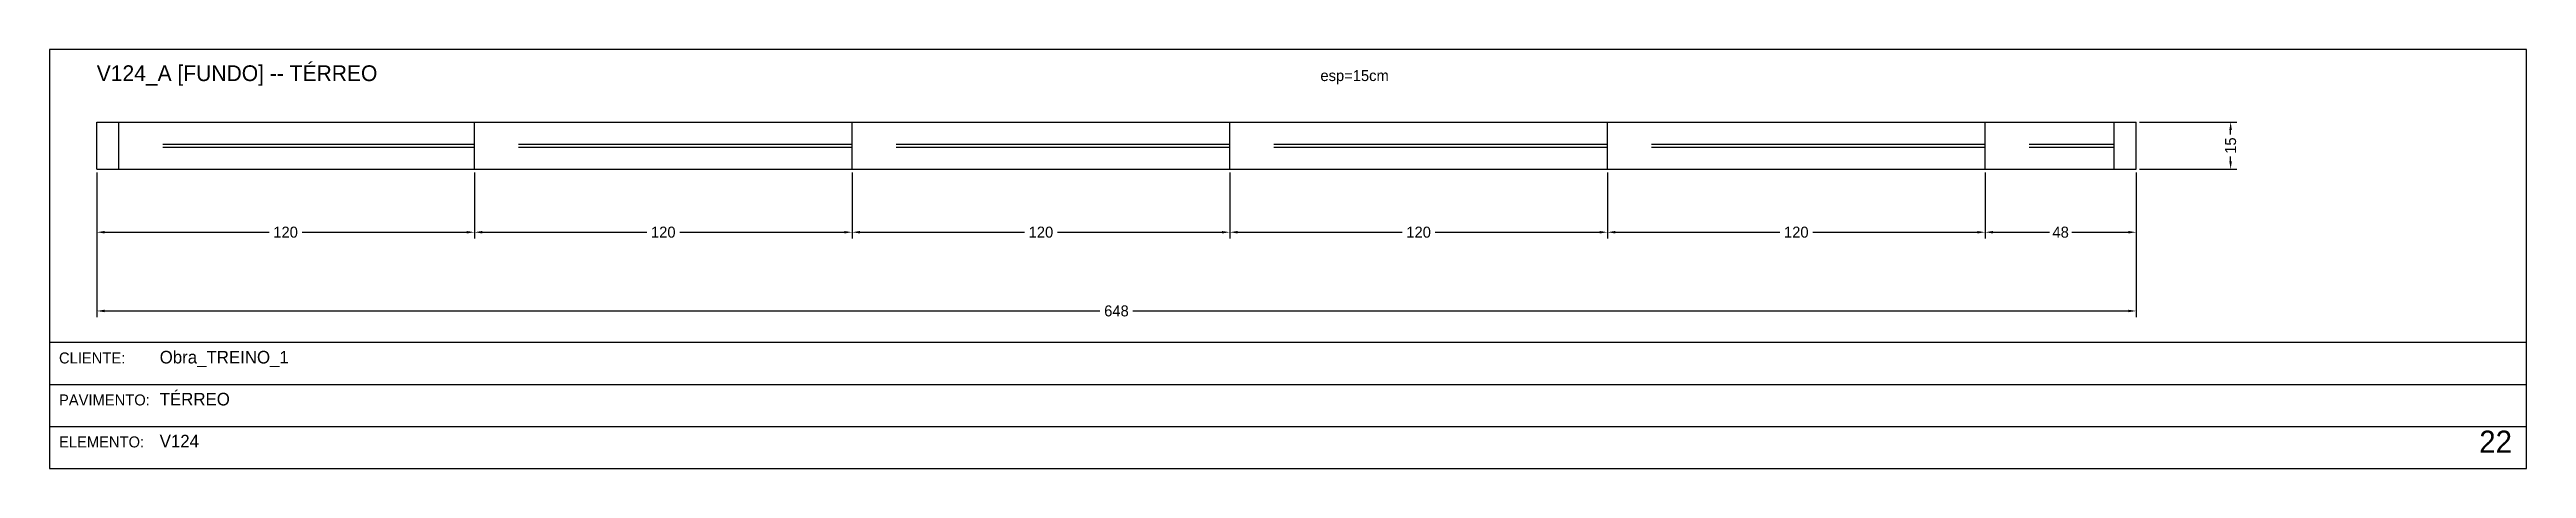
# Model space of a CAD drawing. Header units: metres. Extents: x 0 to 3208, y -1382 to -20.
# Drawn here: x 807 to 1594, y -918 to -785 of the extents above; entities that cross this region are included whole.
import ezdxf

# ---------------------------------------------------------------- set-up
doc = ezdxf.new("R2010")
doc.units = ezdxf.units.M
for name, color, linetype in [('BORDA_CELULA', 9, 'Continuous'), ('CARIMBO', 9, 'Continuous'), ('COTA', 241, 'Continuous'), ('NOMENCLATURA', 7, 'Continuous'), ('Painéis', 200, 'Continuous'), ('SARR_2.2x7', 40, 'Continuous')]:
    doc.layers.add(name, color=color, linetype=linetype)
doc.dimstyles.new('COTA', dxfattribs={"dimtxt": 3.5, "dimasz": 2.5, "dimexe": 2, "dimexo": 1, "dimgap": 0.9, "dimtad": 1, "dimdec": 0, "dimrnd": 1, "dimcen": 2.5, "dimclrd": 4, "dimclre": 4, "dimclrt": 4, "dimazin": 3, "dimtfac": 1, "dimtmove": 0, "dimatfit": 3})

msp = doc.modelspace()

# ---------------------------------------------------------------- texts
at = {"layer": 'CARIMBO', "color": 9}
for s, p in [('CLIENTE:', (810, -884.67)), ('PAVIMENTO:', (810, -898)), ('ELEMENTO:', (810, -911.33))]:
    msp.add_text(s, height=3.5, dxfattribs=at).set_placement(p)
at = {"layer": 'CARIMBO', "color": 2}
for s, p in [('Obra_TREINO_1', (842, -884.67)), ('TÉRREO', (842, -898)), ('V124', (842, -911.33))]:
    msp.add_text(s, height=4, dxfattribs=at).set_placement(p)
at = {"layer": 'CARIMBO', "color": 3}
msp.add_text('22', height=7, dxfattribs=at).set_placement((1579, -913))
at = {"layer": 'COTA'}
msp.add_text('esp=15cm', height=3.5, dxfattribs=at).set_placement((1210.8, -795))
at = {"layer": 'NOMENCLATURA'}
msp.add_text('V124_A [FUNDO] -- TÉRREO', height=5, dxfattribs=at).set_placement((822, -795))

# ---------------------------------------------------------------- blocks, each defined once
blk = doc.blocks.new('_CLOSEDFILLED')
at = {"color": 0, "linetype": 'BYBLOCK'}
blk.add_solid([(-1, 0.16), (0, 0), (-1, -0.16)], dxfattribs=at)
blk = doc.blocks.new('*D130')
at = {"color": 4}
for p, q in [((822, -824), (822, -845)), ((942, -824), (942, -845)), ((824.5, -843), (876.75, -843)), ((887.25, -843), (939.5, -843))]:
    blk.add_line(p, q, dxfattribs=at)
at = {"layer": 'Defpoints'}
for p in [(822, -823), (942, -823), (822, -843)]:
    blk.add_point(p, dxfattribs=at)
at = {"layer": 'COTA', "color": 4, "xscale": 2.5, "yscale": 2.5, "rotation": 180}
blk.add_blockref('_CLOSEDFILLED', (822, -843), dxfattribs=at)
at = {"layer": 'COTA', "color": 4, "xscale": 2.5, "yscale": 2.5}
blk.add_blockref('_CLOSEDFILLED', (942, -843), dxfattribs=at)
at = {"layer": 'COTA', "color": 4, "insert": (882, -843), "char_height": 3.5, "attachment_point": 5}
blk.add_mtext('120', dxfattribs=at)
blk = doc.blocks.new('*D131')
at = {"color": 4}
for p, q in [((942, -824), (942, -845)), ((1062, -824), (1062, -845)), ((944.5, -843), (996.75, -843)), ((1007.25, -843), (1059.5, -843))]:
    blk.add_line(p, q, dxfattribs=at)
at = {"layer": 'Defpoints'}
for p in [(942, -823), (1062, -823), (942, -843)]:
    blk.add_point(p, dxfattribs=at)
at = {"layer": 'COTA', "color": 4, "xscale": 2.5, "yscale": 2.5, "rotation": 180}
blk.add_blockref('_CLOSEDFILLED', (942, -843), dxfattribs=at)
at = {"layer": 'COTA', "color": 4, "xscale": 2.5, "yscale": 2.5}
blk.add_blockref('_CLOSEDFILLED', (1062, -843), dxfattribs=at)
at = {"layer": 'COTA', "color": 4, "insert": (1002, -843), "char_height": 3.5, "attachment_point": 5}
blk.add_mtext('120', dxfattribs=at)
blk = doc.blocks.new('*D132')
at = {"color": 4}
for p, q in [((1062, -824), (1062, -845)), ((1182, -824), (1182, -845)), ((1064.5, -843), (1116.75, -843)), ((1127.25, -843), (1179.5, -843))]:
    blk.add_line(p, q, dxfattribs=at)
at = {"layer": 'Defpoints'}
for p in [(1062, -823), (1182, -823), (1062, -843)]:
    blk.add_point(p, dxfattribs=at)
at = {"layer": 'COTA', "color": 4, "xscale": 2.5, "yscale": 2.5, "rotation": 180}
blk.add_blockref('_CLOSEDFILLED', (1062, -843), dxfattribs=at)
at = {"layer": 'COTA', "color": 4, "xscale": 2.5, "yscale": 2.5}
blk.add_blockref('_CLOSEDFILLED', (1182, -843), dxfattribs=at)
at = {"layer": 'COTA', "color": 4, "insert": (1122, -843), "char_height": 3.5, "attachment_point": 5}
blk.add_mtext('120', dxfattribs=at)
blk = doc.blocks.new('*D133')
at = {"color": 4}
for p, q in [((1182, -824), (1182, -845)), ((1302, -824), (1302, -845)), ((1184.5, -843), (1236.75, -843)), ((1247.25, -843), (1299.5, -843))]:
    blk.add_line(p, q, dxfattribs=at)
at = {"layer": 'Defpoints'}
for p in [(1182, -823), (1302, -823), (1182, -843)]:
    blk.add_point(p, dxfattribs=at)
at = {"layer": 'COTA', "color": 4, "xscale": 2.5, "yscale": 2.5, "rotation": 180}
blk.add_blockref('_CLOSEDFILLED', (1182, -843), dxfattribs=at)
at = {"layer": 'COTA', "color": 4, "xscale": 2.5, "yscale": 2.5}
blk.add_blockref('_CLOSEDFILLED', (1302, -843), dxfattribs=at)
at = {"layer": 'COTA', "color": 4, "insert": (1242, -843), "char_height": 3.5, "attachment_point": 5}
blk.add_mtext('120', dxfattribs=at)
blk = doc.blocks.new('*D134')
at = {"color": 4}
for p, q in [((1302, -824), (1302, -845)), ((1422, -824), (1422, -845)), ((1304.5, -843), (1356.75, -843)), ((1367.25, -843), (1419.5, -843))]:
    blk.add_line(p, q, dxfattribs=at)
at = {"layer": 'Defpoints'}
for p in [(1302, -823), (1422, -823), (1302, -843)]:
    blk.add_point(p, dxfattribs=at)
at = {"layer": 'COTA', "color": 4, "xscale": 2.5, "yscale": 2.5, "rotation": 180}
blk.add_blockref('_CLOSEDFILLED', (1302, -843), dxfattribs=at)
at = {"layer": 'COTA', "color": 4, "xscale": 2.5, "yscale": 2.5}
blk.add_blockref('_CLOSEDFILLED', (1422, -843), dxfattribs=at)
at = {"layer": 'COTA', "color": 4, "insert": (1362, -843), "char_height": 3.5, "attachment_point": 5}
blk.add_mtext('120', dxfattribs=at)
blk = doc.blocks.new('*D135')
at = {"color": 4}
for p, q in [((1422, -824), (1422, -845)), ((1470, -824), (1470, -845)), ((1424.5, -843), (1442.5, -843)), ((1449.5, -843), (1467.5, -843))]:
    blk.add_line(p, q, dxfattribs=at)
at = {"layer": 'Defpoints'}
for p in [(1422, -823), (1470, -823), (1422, -843)]:
    blk.add_point(p, dxfattribs=at)
at = {"layer": 'COTA', "color": 4, "xscale": 2.5, "yscale": 2.5, "rotation": 180}
blk.add_blockref('_CLOSEDFILLED', (1422, -843), dxfattribs=at)
at = {"layer": 'COTA', "color": 4, "xscale": 2.5, "yscale": 2.5}
blk.add_blockref('_CLOSEDFILLED', (1470, -843), dxfattribs=at)
at = {"layer": 'COTA', "color": 4, "insert": (1446, -843), "char_height": 3.5, "attachment_point": 5}
blk.add_mtext('48', dxfattribs=at)
blk = doc.blocks.new('*D136')
at = {"color": 4}
for p, q in [((822, -824), (822, -870)), ((1470, -824), (1470, -870)), ((824.5, -868), (1140.75, -868)), ((1151.25, -868), (1467.5, -868))]:
    blk.add_line(p, q, dxfattribs=at)
at = {"layer": 'Defpoints'}
for p in [(822, -823), (1470, -823), (822, -868)]:
    blk.add_point(p, dxfattribs=at)
at = {"layer": 'COTA', "color": 4, "xscale": 2.5, "yscale": 2.5, "rotation": 180}
blk.add_blockref('_CLOSEDFILLED', (822, -868), dxfattribs=at)
at = {"layer": 'COTA', "color": 4, "xscale": 2.5, "yscale": 2.5}
blk.add_blockref('_CLOSEDFILLED', (1470, -868), dxfattribs=at)
at = {"layer": 'COTA', "color": 4, "insert": (1146, -868), "char_height": 3.5, "attachment_point": 5}
blk.add_mtext('648', dxfattribs=at)
blk = doc.blocks.new('*D137')
at = {"color": 4}
for p, q in [((1471, -808), (1502, -808)), ((1500, -812), (1500, -810.5)), ((1471, -823), (1502, -823)), ((1500, -820.5), (1500, -819))]:
    blk.add_line(p, q, dxfattribs=at)
at = {"layer": 'Defpoints'}
for p in [(1470, -808), (1470, -823), (1500, -823)]:
    blk.add_point(p, dxfattribs=at)
at = {"layer": 'COTA', "color": 4, "xscale": 2.5, "yscale": 2.5}
for p, rotation in [((1500, -808), 90), ((1500, -823), 270)]:
    blk.add_blockref('_CLOSEDFILLED', p, dxfattribs=dict(at, rotation=rotation))
at = {"layer": 'COTA', "color": 4, "insert": (1500, -815.5), "char_height": 3.5, "attachment_point": 5, "rotation": 90}
blk.add_mtext('15', dxfattribs=at)

# ---------------------------------------------------------------- dimensions: what is measured, and where the dimension line sits
at = {"layer": 'COTA'}
dim = msp.add_linear_dim(base=(1500, -823), p1=(1470, -823), p2=(1470, -808), angle=90, dimstyle='COTA', dxfattribs=at)
dim.commit()
dim.dimension.update_dxf_attribs({"geometry": '*D137', "text_midpoint": (1500, -815.5)})
for base, p1, p2, picture, middle in [((822, -843), (822, -823), (942, -823), '*D130', (882, -843)), ((822, -868), (822, -823), (1470, -823), '*D136', (1146, -868)), ((942, -843), (942, -823), (1062, -823), '*D131', (1002, -843)), ((1062, -843), (1062, -823), (1182, -823), '*D132', (1122, -843)), ((1182, -843), (1182, -823), (1302, -823), '*D133', (1242, -843)), ((1302, -843), (1302, -823), (1422, -823), '*D134', (1362, -843)), ((1422, -843), (1422, -823), (1470, -823), '*D135', (1446, -843))]:
    dim = msp.add_linear_dim(base=base, p1=p1, p2=p2, dimstyle='COTA', dxfattribs=at)
    dim.commit()
    dim.dimension.update_dxf_attribs({"geometry": picture, "text_midpoint": middle})

# ---------------------------------------------------------------- linework, layer by layer
at = {"layer": 'BORDA_CELULA'}
for points in [[(807, -918), (1594, -918), (1594, -785), (807, -785)], [(807, -918), (1594, -918), (1594, -878), (807, -878)]]:
    msp.add_lwpolyline(points, close=True, dxfattribs=at)
at = {"layer": 'CARIMBO'}
for p, q in [((807, -891.33), (1594, -891.33)), ((807, -904.67), (1594, -904.67)), ((807, -918), (1594, -918))]:
    msp.add_line(p, q, dxfattribs=at)
at = {"layer": 'Painéis'}
for points in [[(822, -823), (822, -808)], [(822, -808), (942, -808)], [(942, -808), (1062, -808)], [(942, -823), (942, -808)], [(1062, -808), (1182, -808)], [(1062, -823), (1062, -808)], [(1182, -808), (1302, -808)], [(1182, -823), (1182, -808)], [(1302, -808), (1422, -808)], [(1302, -823), (1302, -808)], [(1422, -808), (1470, -808)], [(1422, -823), (1422, -808)], [(1470, -823), (1470, -808)], [(822, -823), (942, -823)], [(942, -823), (1062, -823)], [(1062, -823), (1182, -823)], [(1182, -823), (1302, -823)], [(1302, -823), (1422, -823)], [(1422, -823), (1470, -823)]]:
    msp.add_lwpolyline(points, dxfattribs=at)
at = {"layer": 'SARR_2.2x7'}
for points in [[(829, -823), (829, -808)], [(1463, -823), (1463, -808)], [(843, -815), (942, -815)], [(843, -816), (942, -816)], [(956, -815), (1062, -815)], [(956, -816), (1062, -816)], [(1076, -815), (1182, -815)], [(1076, -816), (1182, -816)], [(1196, -815), (1302, -815)], [(1196, -816), (1302, -816)], [(1316, -815), (1422, -815)], [(1316, -816), (1422, -816)], [(1436, -815), (1463, -815)], [(1436, -816), (1463, -816)]]:
    msp.add_lwpolyline(points, dxfattribs=at)

msp.set_redraw_order([(e.dxf.handle, doc.entitydb.next_handle()) for e in msp.query("TEXT MTEXT ATTDEF DIMENSION ARC_DIMENSION")])  # texts and dimensions are drawn at this point

doc.saveas('drawing.dxf')
